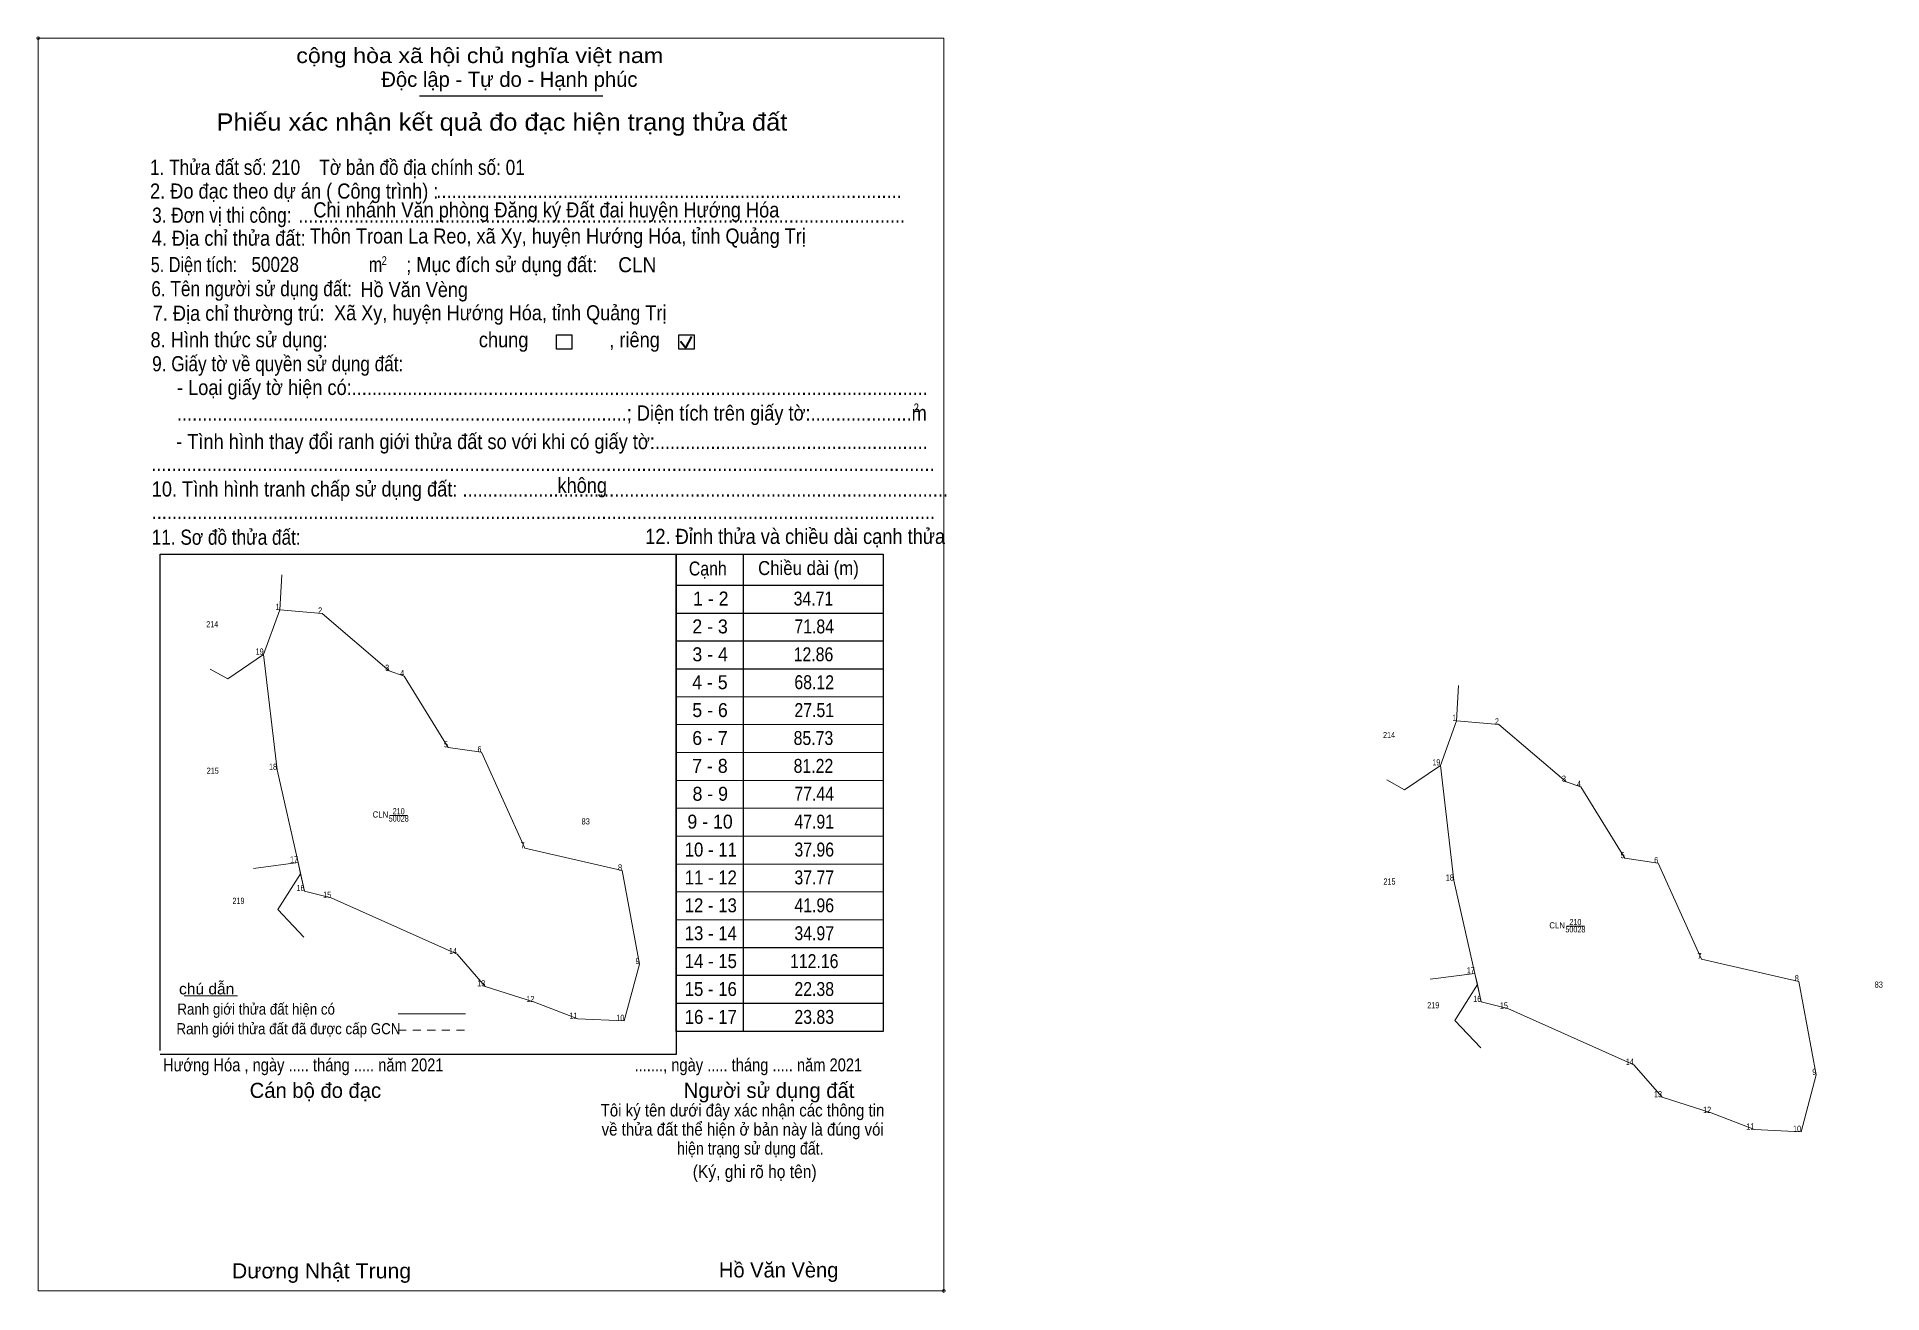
# Model space of a CAD drawing. Header units: metres. Extents: x 552190 to 554841, y 1816988 to 1819497.
# Drawn here: x 553335 to 554836, y 1816988 to 1818011 of the extents above; entities that cross this region are included whole.
import ezdxf
from ezdxf.enums import TextEntityAlignment as Align

# ---------------------------------------------------------------- set-up
doc = ezdxf.new("R2010")
doc.units = ezdxf.units.M
doc.header["$LTSCALE"] = 4.4
doc.header["$PDMODE"] = 32
doc.header["$PDSIZE"] = 2.2
doc.linetypes.add('SHORT_DASHED', pattern=[2.7, 1.5, -1.2])
for name, color, linetype, lineweight in [('1', 7, 'SHORT_DASHED', 13), ('10', 7, 'Continuous', 13), ('17', 7, 'Continuous', 13), ('2', 7, 'Continuous', 13), ('30', 7, 'Continuous', 13), ('6', 7, 'Continuous', 13), ('63', 7, 'Continuous', 13)]:
    doc.layers.add(name, color=color, linetype=linetype, lineweight=lineweight)

msp = doc.modelspace()

# ---------------------------------------------------------------- texts
at = {"layer": '1'}
for s, width, p in [('CLN', 0.95, (553614.305, 1817375.52)), ('50028', 0.85, (553629.18, 1817372.23)), ('210', 0.85, (553629.175, 1817378.17)), ('CLN', 0.95, (554572.005, 1817285.32)), ('50028', 0.85, (554586.88, 1817282.03)), ('210', 0.85, (554586.875, 1817287.97))]:
    msp.add_text(s, height=5, dxfattribs=dict(at, width=width)).set_placement(p, align=Align.CENTER)
at = {"layer": '10'}
for s, height, width, p in [('1 - 2', 11.35, 0.95, (553883.18, 1817548.09)), ('34.71', 11.34, 0.85, (553966.735, 1817548.09)), ('2 - 3', 11.35, 0.95, (553882.59, 1817525.4)), ('71.84', 11.34, 0.85, (553967.345, 1817525.4)), ('3 - 4', 11.35, 0.95, (553882.67, 1817502.7)), ('12.86', 11.34, 0.85, (553966.77, 1817502.7)), ('4 - 5', 11.35, 0.95, (553882.465, 1817480)), ('68.12', 11.34, 0.85, (553967.345, 1817480)), ('5 - 6', 11.35, 0.95, (553882.585, 1817457.3)), ('27.51', 11.34, 0.85, (553967.375, 1817457.3)), ('6 - 7', 11.35, 0.95, (553882.545, 1817434.6)), ('85.73', 11.34, 0.85, (553966.725, 1817434.6)), ('7 - 8', 11.35, 0.95, (553882.51, 1817411.91)), ('81.22', 11.34, 0.85, (553966.735, 1817411.91)), ('8 - 9', 11.35, 0.95, (553882.775, 1817389.21)), ('77.44', 11.34, 0.85, (553967.335, 1817389.21)), ('9 - 10', 11.35, 0.95, (553882.59, 1817366.51)), ('47.91', 11.34, 0.85, (553967.355, 1817366.51)), ('10 - 11', 11.34, 0.9, (553883.185, 1817343.81)), ('37.96', 11.34, 0.85, (553967.38, 1817343.81)), ('11 - 12', 11.34, 0.9, (553883.185, 1817321.11)), ('37.77', 11.34, 0.85, (553967.37, 1817321.11)), ('12 - 13', 11.34, 0.9, (553883.18, 1817298.42)), ('41.96', 11.34, 0.85, (553967.38, 1817298.42)), ('13 - 14', 11.34, 0.9, (553883.185, 1817275.72)), ('34.97', 11.34, 0.85, (553967.38, 1817275.72)), ('14 - 15', 11.34, 0.9, (553883.19, 1817253.01)), ('112.16', 11.34, 0.85, (553967.38, 1817253.01)), ('15 - 16', 11.34, 0.9, (553883.18, 1817230.31)), ('22.38', 11.34, 0.85, (553967.37, 1817230.31)), ('16 - 17', 11.34, 0.9, (553883.19, 1817207.61)), ('23.83', 11.34, 0.85, (553967.375, 1817207.61))]:
    msp.add_text(s, height=height, dxfattribs=dict(at, width=width)).set_placement(p, align=Align.CENTER)
at = {"layer": '2'}
for s, height, width, p in [('cộng hòa xã hội chủ nghĩa việt nam', 12.3, 1.15, (553545.84, 1817989.55)), ('1. Thửa đất số: 210    Tờ bản đồ địa chính số: 01', 12.32, 0.85, (553426.78, 1817898.52)), ('2. Đo đạc theo dự án ( Công trình) : ', 12.31, 0.9, (553426.78, 1817879.23)), ('3. Đơn vị thi công:', 12.31, 0.85, (553428.53, 1817859.6)), ('Chi nhánh Văn phòng Đăng ký Đất đai huyện Hướng Hóa', 12.3, 0.9, (553559.72, 1817863.92)), ('............................................................................................', 12.31, 0.9, (553659.9, 1817879.65)), ('4. Địa chỉ thửa đất:', 12.31, 0.9, (553428.19, 1817840.88)), ('........................................................................................................................', 12.31, 0.9, (553547.42, 1817859.6)), ('Thôn Troan La Reo, xã Xy, huyện Hướng Hóa, tỉnh Quảng Trị', 12.22, 0.9, (553556.81, 1817842.7)), ('5. Diện tích:', 12.31, 0.8, (553427.44, 1817819.4)), ('50028', 12.22, 0.85, (553509.39, 1817819.59)), ('m', 12.3, 0.8, (553604.83, 1817819.4)), ('2', 7.028, 0.8, (553615.31, 1817825.31)), ('; Mục đích sử dụng đất:', 12.3, 0.9, (553635.28, 1817819.4)), ('CLN', 12.22, 0.95, (553807.84, 1817819.33)), ('6. Tên người sử dụng đất:', 12.31, 0.85, (553427.85, 1817799.77)), ('Hồ Văn Vèng', 12.22, 0.9, (553598.1, 1817799.1)), ('7. Địa chỉ thường trú:', 12.31, 0.9, (553428.94, 1817779.81)), ('Xã Xy, huyện Hướng Hóa, tỉnh Quảng Trị', 12.22, 0.9, (553576.62, 1817780.22)), ('8. Hình thức sử dụng:', 12.31, 0.9, (553427.2, 1817758.25)), ('chung                , riêng', 12.3, 0.9, (553694.43, 1817758.25)), ('9. Giấy tờ về quyền sử dụng đất:', 12.31, 0.85, (553428.53, 1817738.7)), ('     - Loại giấy tờ hiện có:..................................................................................................................', 12.3, 0.9, (553428.19, 1817719.41)), ('     .........................................................................................; Diện tích trên giấy tờ:....................m', 12.3, 0.9, (553428.19, 1817698.61)), ('2', 7.028, 0.8, (554048.37, 1817705.5)), ('     - Tình hình thay đổi ranh giới thửa đất so với khi có giấy tờ:......................................................', 12.3, 0.9, (553427.54, 1817675.39)), ('...........................................................................................................................................................', 12.3, 0.9, (553427.85, 1817657.58)), ('10. Tình hình tranh chấp sử dụng đất: ................................................................................................', 12.31, 0.9, (553428.19, 1817636.78)), ('không', 12.3, 0.9, (553758.42, 1817639.77)), ('...........................................................................................................................................................', 12.3, 0.9, (553428.19, 1817618.55)), ('11. Sơ đồ thửa đất:', 12.31, 0.85, (553428.19, 1817597.52)), ('12. Đỉnh thửa và chiều dài cạnh thửa', 12.32, 0.9, (553829.84, 1817598.17)), ('Hướng Hóa , ngày ..... tháng ..... năm 2021', 10.51, 0.85, (553437.34, 1817168.96)), ('......., ngày ..... tháng ..... năm 2021', 10.51, 0.85, (553821.15, 1817168.96)), ('(Ký, ghi rõ họ tên)', 10.54, 0.9, (553868.5, 1817082.1)), ('Dương Nhật Trung', 12.31, 1.05, (553493.42, 1817000.48))]:
    msp.add_text(s, height=height, dxfattribs=dict(at, width=width)).set_placement(p)
for s, height, p in [('Độc lập - Tự do - Hạnh phúc', 12.3, (553615.05, 1817970.18)), ('Cán bộ đo đạc', 12.3, (553507.9, 1817147.33)), ('Người sử dụng đất', 12.3, (553861.17, 1817147.33)), ('Hồ Văn Vèng', 12.22, (553889.82, 1817001.21))]:
    msp.add_text(s, height=height, dxfattribs=at).set_placement(p)
for s, height, width, p in [('Phiếu xác nhận kết quả đo đạc hiện trạng thửa đất', 14.06, 1.1, (553713.175, 1817934.56)), ('Tôi ký tên dưới đây xác nhận các thông tin', 10.16, 0.9, (553909.03, 1817132.25)), ('về thửa đất thể hiện ở bản này là đúng vói', 10.16, 0.9, (553909.155, 1817116.7)), ('hiện trạng sử dụng đất.', 10.14, 0.85, (553915.335, 1817101.23))]:
    msp.add_text(s, height=height, dxfattribs=dict(at, width=width)).set_placement(p, align=Align.CENTER)
msp.add_text('.', height=3.515, dxfattribs=at).set_placement((554072.727, 1816988.5), align=Align.CENTER)
at = {"layer": '30'}
for s, width, p in [('Cạnh', 0.85, (553865.33, 1817572.51)), ('Chiều dài (m)', 0.9, (553921.7, 1817572.9))]:
    msp.add_text(s, height=11.35, dxfattribs=dict(at, width=width)).set_placement(p)
at = {"layer": '6'}
for s, height, width, p in [('chú dẫn', 9.006, 1.05, (553450.42, 1817231.6)), ('Ranh giới thửa đất hiện có ', 9.006, 0.9, (553449.07, 1817215.14)), ('Ranh giới thửa đất đã được cấp GCN', 9.03, 0.9, (553448.34, 1817199.15))]:
    msp.add_text(s, height=height, dxfattribs=dict(at, width=width)).set_placement(p)
at = {"layer": '63'}
for s, width, p in [(' 1', 0.75, (553532.32, 1817544.46)), (' 2', 0.85, (553566.91, 1817541.53)), (' 19', 0.85, (553519.27, 1817508.13)), (' 3', 0.8, (553621.53, 1817494.87)), (' 4', 0.85, (553633.7, 1817490.71)), (' 1', 0.75, (554490.02, 1817454.26)), (' 2', 0.85, (554524.61, 1817451.33)), (' 5', 0.8, (553669.34, 1817432.66)), (' 6', 0.85, (553696.55, 1817428.61)), (' 18', 0.85, (553530.2, 1817414.38)), (' 19', 0.85, (554476.97, 1817417.93)), (' 3', 0.8, (554579.23, 1817404.67)), (' 4', 0.85, (554591.4, 1817400.51)), (' 17', 0.85, (553547.28, 1817338.93)), (' 7', 0.8, (553731.84, 1817350.48)), (' 5', 0.8, (554627.04, 1817342.46)), (' 6', 0.85, (554654.25, 1817338.41)), (' 8', 0.8, (553811.02, 1817332.41)), (' 18', 0.85, (554487.9, 1817324.18)), (' 16', 0.85, (553552.54, 1817315.69)), (' 15', 0.85, (553574.24, 1817310.23)), (' 14', 0.85, (553676.64, 1817264.46)), (' 9', 0.85, (553825.2, 1817256.28)), (' 17', 0.85, (554504.98, 1817248.73)), (' 7', 0.8, (554689.54, 1817260.28)), (' 13', 0.85, (553699.67, 1817238.14)), (' 8', 0.8, (554768.72, 1817242.21)), (' 12', 0.85, (553739.63, 1817225.35)), (' 16', 0.85, (554510.24, 1817225.49)), (' 15', 0.85, (554531.94, 1817220.03)), (' 11', 0.8, (553774.89, 1817211.8)), (' 10', 0.85, (553812.81, 1817210)), (' 14', 0.85, (554634.34, 1817174.26)), (' 9', 0.85, (554782.9, 1817166.08)), (' 13', 0.85, (554657.37, 1817147.94)), (' 12', 0.85, (554697.33, 1817135.15)), (' 11', 0.8, (554732.59, 1817121.6)), (' 10', 0.85, (554770.51, 1817119.8))]:
    msp.add_text(s, height=5, dxfattribs=dict(at, width=width)).set_placement(p, align=Align.RIGHT)
for s, width, p in [('214', 0.85, (553477.495, 1817530.38)), ('214', 0.85, (554435.195, 1817440.18)), ('215', 0.85, (553477.85, 1817411.16)), ('83', 0.8, (553781.375, 1817369.9)), ('215', 0.85, (554435.55, 1817320.96)), ('219', 0.85, (553498.805, 1817305.23)), ('83', 0.8, (554833.725, 1817237.05)), ('219', 0.85, (554471.175, 1817220.27))]:
    msp.add_text(s, height=5, dxfattribs=dict(at, width=width)).set_placement(p, align=Align.CENTER)
for p in [(553549.435, 1817329.88), (554507.135, 1817239.68)]:
    msp.add_text('D', height=0.01, dxfattribs=at).set_placement(p, align=Align.CENTER)

# ---------------------------------------------------------------- linework, layer by layer
at = {"layer": '1', "linetype": 'Continuous'}
for points in [[(553532.32, 1817544.46), (553566.91, 1817541.53), (553621.53, 1817494.87), (553633.7, 1817490.71), (553669.34, 1817432.66), (553696.55, 1817428.61), (553731.84, 1817350.48), (553811.02, 1817332.41), (553825.2, 1817256.28), (553812.81, 1817210), (553774.89, 1817211.8), (553739.63, 1817225.35), (553699.67, 1817238.14), (553676.64, 1817264.46), (553574.24, 1817310.23), (553552.54, 1817315.69), (553547.28, 1817338.93), (553530.2, 1817414.38), (553519.27, 1817508.13)], [(554490.02, 1817454.26), (554524.61, 1817451.33), (554579.23, 1817404.67), (554591.4, 1817400.51), (554627.04, 1817342.46), (554654.25, 1817338.41), (554689.54, 1817260.28), (554768.72, 1817242.21), (554782.9, 1817166.08), (554770.51, 1817119.8), (554732.59, 1817121.6), (554697.33, 1817135.15), (554657.37, 1817147.94), (554634.34, 1817174.26), (554531.94, 1817220.03), (554510.24, 1817225.49), (554504.98, 1817248.73), (554487.9, 1817324.18), (554476.97, 1817417.93)]]:
    msp.add_lwpolyline(points, close=True, dxfattribs=at)
at = {"layer": '10'}
for p, q in [((553534.14, 1817573.12), (553532.32, 1817544.46)), ((554491.84, 1817482.92), (554490.02, 1817454.26)), ((553511.09, 1817334.07), (553547.28, 1817338.93)), ((554468.79, 1817243.87), (554504.98, 1817248.73))]:
    msp.add_line(p, q, dxfattribs=at)
for points in [[(553566.91, 1817541.53), (553621.53, 1817494.87), (553633.7, 1817490.71), (553669.34, 1817432.66), (553696.55, 1817428.61), (553731.84, 1817350.48), (553811.02, 1817332.41), (553825.2, 1817256.28), (553812.81, 1817210), (553774.89, 1817211.8), (553739.63, 1817225.35), (553699.67, 1817238.14), (553676.64, 1817264.46), (553574.24, 1817310.23), (553552.54, 1817315.69), (553549.35, 1817329.76), (553547.28, 1817338.93), (553530.2, 1817414.38), (553519.27, 1817508.13), (553532.32, 1817544.46)], [(554524.61, 1817451.33), (554579.23, 1817404.67), (554591.4, 1817400.51), (554627.04, 1817342.46), (554654.25, 1817338.41), (554689.54, 1817260.28), (554768.72, 1817242.21), (554782.9, 1817166.08), (554770.51, 1817119.8), (554732.59, 1817121.6), (554697.33, 1817135.15), (554657.37, 1817147.94), (554634.34, 1817174.26), (554531.94, 1817220.03), (554510.24, 1817225.49), (554507.05, 1817239.56), (554504.98, 1817248.73), (554487.9, 1817324.18), (554476.97, 1817417.93), (554490.02, 1817454.26)]]:
    msp.add_lwpolyline(points, close=True, dxfattribs=at)
for points in [[(553519.27, 1817508.13), (553490.09, 1817488.37), (553475.64, 1817496.35)], [(554476.97, 1817417.93), (554447.79, 1817398.17), (554433.34, 1817406.15)], [(553549.43, 1817329.88), (553549.35, 1817329.76), (553530.94, 1817300.58), (553552.08, 1817278.21)], [(554507.13, 1817239.68), (554507.05, 1817239.56), (554488.64, 1817210.38), (554509.78, 1817188.01)]]:
    msp.add_lwpolyline(points, dxfattribs=at)
at = {"layer": '17'}
msp.add_line((553454.48, 1817230.43), (553497.92, 1817230.43), dxfattribs=at)
at = {"layer": '2', "lineweight": 25}
for p, q in [((553646.25, 1817962.99), (553795.28, 1817962.99)), ((553434.93, 1817589.91), (553855.14, 1817589.91)), ((553434.93, 1817186.05), (553434.93, 1817589.91)), ((553855.14, 1817182.74), (553434.93, 1817182.74))]:
    msp.add_line(p, q, dxfattribs=at)
at = {"layer": '2', "lineweight": 35}
for p, q in [((553858.56, 1817763.23), (553862.75, 1817757.78)), ((553862.75, 1817757.78), (553867.86, 1817766.91))]:
    msp.add_line(p, q, dxfattribs=at)
at = {"layer": '2'}
msp.add_lwpolyline([(553335.84, 1818009.74), (554072.82, 1818009.74), (554072.82, 1816990.41), (553335.84, 1816990.41)], close=True, dxfattribs=at)
at = {"layer": '2', "lineweight": 25}
for points in [[(553757.52, 1817768.48), (553770.18, 1817768.48), (553770.18, 1817756.68), (553757.52, 1817756.68)], [(553857.1, 1817768.48), (553869.76, 1817768.48), (553869.76, 1817756.68), (553857.1, 1817756.68)]]:
    msp.add_lwpolyline(points, close=True, dxfattribs=at)
at = {"layer": '2'}
for p in [(553335.84, 1818009.74), (554072.81, 1816990.41)]:
    msp.add_point(p, dxfattribs=at)
at = {"layer": '30', "lineweight": 25}
for p, q in [((553855.13, 1817201.45), (553855.13, 1817589.94)), ((553855.13, 1817589.94), (554023.47, 1817589.94)), ((553909.6, 1817589.94), (553909.6, 1817201.45)), ((554023.47, 1817589.94), (554023.47, 1817201.45)), ((553855.13, 1817564.61), (554023.47, 1817564.61)), ((553855.13, 1817541.91), (554023.47, 1817541.91)), ((553855.13, 1817519.22), (554023.47, 1817519.22)), ((553855.13, 1817496.53), (554023.47, 1817496.53)), ((554023.47, 1817269.55), (553855.13, 1817269.55)), ((554023.47, 1817246.84), (553855.13, 1817246.84)), ((554023.47, 1817224.15), (553855.13, 1817224.15)), ((554023.47, 1817201.45), (553855.13, 1817201.45))]:
    msp.add_line(p, q, dxfattribs=at)
at = {"layer": '30'}
for p, q in [((553855.13, 1817473.83), (554023.47, 1817473.83)), ((553855.13, 1817451.13), (554023.47, 1817451.13)), ((553855.13, 1817428.43), (554023.47, 1817428.43)), ((553855.13, 1817405.74), (554023.47, 1817405.74)), ((553855.13, 1817383.04), (554023.47, 1817383.04)), ((553855.13, 1817360.34), (554023.47, 1817360.34)), ((553855.13, 1817337.65), (554023.47, 1817337.65)), ((553855.13, 1817314.95), (554023.47, 1817314.95)), ((553855.13, 1817292.25), (554023.47, 1817292.25)), ((553855.13, 1817269.54), (554023.47, 1817269.54)), ((553855.13, 1817246.84), (554023.47, 1817246.84)), ((553855.13, 1817224.15), (554023.47, 1817224.15))]:
    msp.add_line(p, q, dxfattribs=at)
at = {"layer": '6'}
msp.add_line((553628.7, 1817215.79), (553683.61, 1817215.79), dxfattribs=at)
at = {"layer": '6', "linetype": 'SHORT_DASHED'}
msp.add_line((553628.7, 1817202.4), (553683.61, 1817202.4), dxfattribs=at)
at = {"layer": '63', "lineweight": 25}
msp.add_line((553855.14, 1817589.93), (553855.14, 1817182.74), dxfattribs=at)
at = {"layer": '63'}
for p, q in [((553622.11, 1817377.22), (553636.47, 1817377.22)), ((554579.81, 1817287.02), (554594.17, 1817287.02))]:
    msp.add_line(p, q, dxfattribs=at)

msp.set_redraw_order([(e.dxf.handle, doc.entitydb.next_handle()) for e in msp.query("TEXT MTEXT ATTDEF DIMENSION ARC_DIMENSION")])  # texts and dimensions are drawn at this point

doc.saveas('drawing.dxf')
